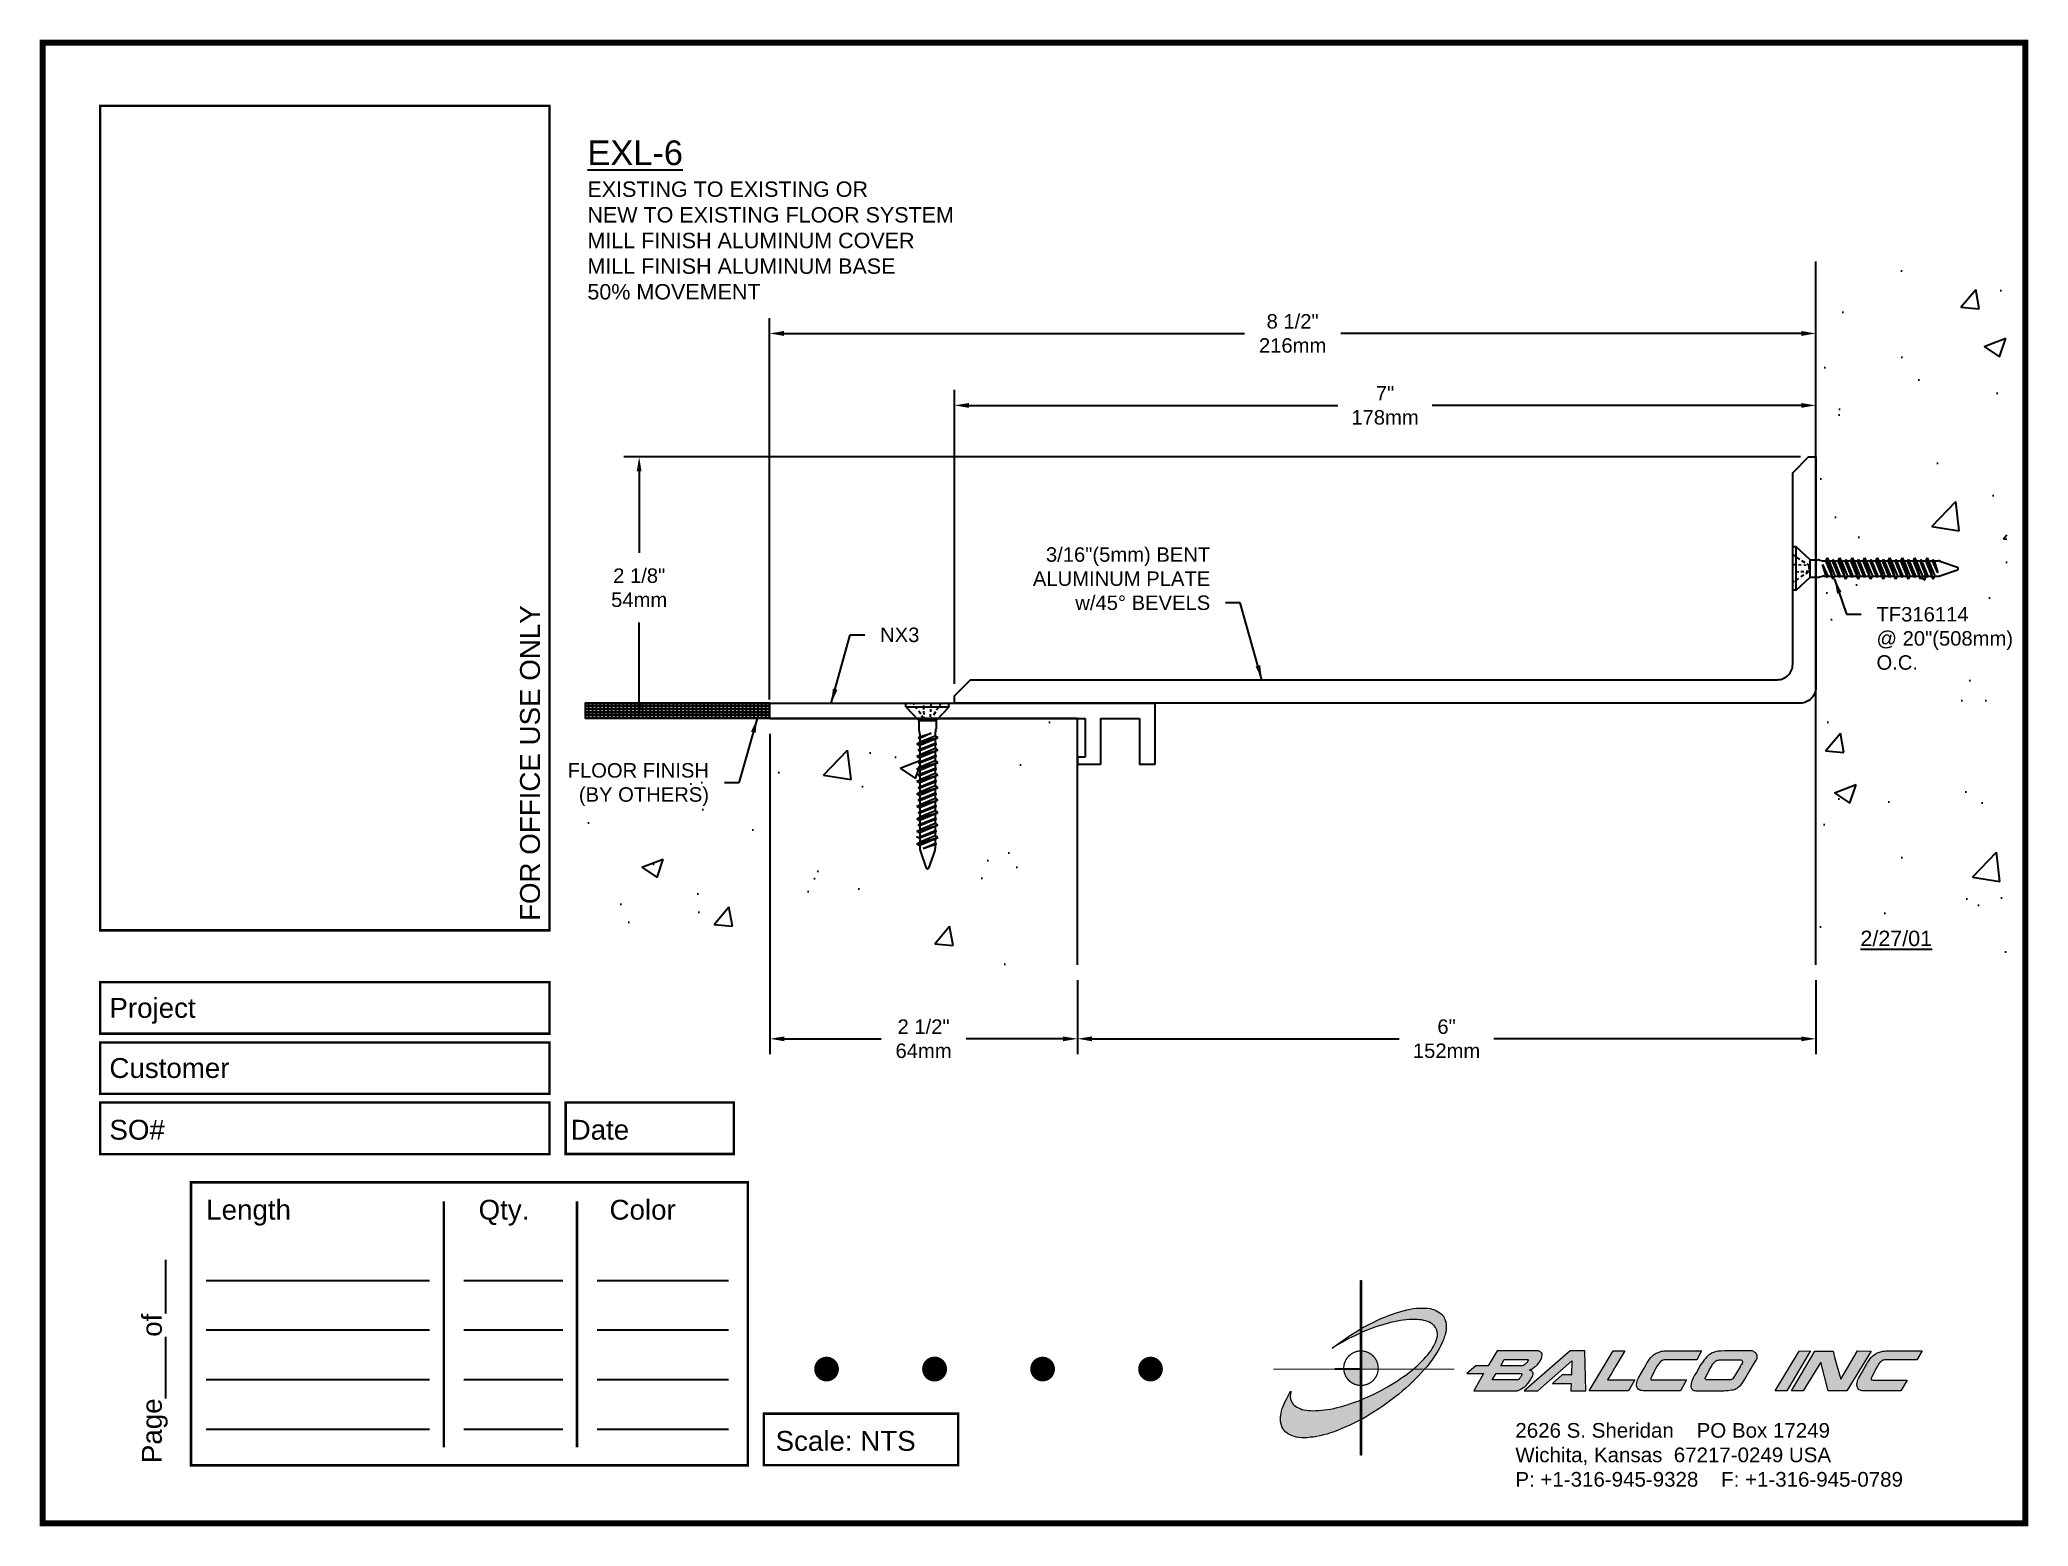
# Paper-space layout 'Layout1' of a CAD drawing. Header units: inches. Extents: x 0 to 10, y 0 to 7.5.
# The model-space entities are those that its viewports show. They can reach past a viewport. Long polylines and large blocks are cut down to what shows.
import ezdxf

# ---------------------------------------------------------------- set-up
doc = ezdxf.new("R2010")
doc.units = ezdxf.units.IN
doc.header["$MEASUREMENT"] = 0
for name, color, linetype in [('Anchors', 4, 'Continuous'), ('Border', 7, 'Continuous'), ('Conditions', 1, 'Continuous'), ('Dimensions', 3, 'Continuous'), ('Metals', 7, 'Continuous'), ('Text', 2, 'Continuous')]:
    doc.layers.add(name, color=color, linetype=linetype)
doc.styles.add('Arial', font='arial.ttf')
doc.dimstyles.new('ARIAL', dxfattribs={"dimtxt": 0.1175, "dimasz": 0.1175, "dimexe": 0.125, "dimexo": 0.125, "dimgap": 0.125, "dimtad": 0, "dimtih": 1, "dimtoh": 1, "dimdec": 4, "dimzin": 0, "dimdsep": 46, "dimlunit": 4, "dimtxsty": 'Arial', "dimcen": 0.09, "dimadec": 0, "dimazin": 0, "dimtfac": 1, "dimtdec": 4, "dimtofl": 0, "dimtmove": 0, "dimatfit": 3, "dimfxl": 0, "dimfrac": 2, "dimtolj": 1, "dimtzin": 0, "dimarcsym": 0})

psp = doc.layouts.get("Layout1")

msp = doc.modelspace()

# ---------------------------------------------------------------- texts
at = {"layer": 'Text', "attachment_point": 1, "style": 'Arial'}
for s, insert, char_height, width in [('{\\LEXL-6\\P\\H0.625x;\\lEXISTING TO EXISTING OR\\PNEW TO EXISTING FLOOR SYSTEM\\PMILL FINISH ALUMINUM COVER\\PMILL FINISH ALUMINUM BASE\\P50% MOVEMENT}', (0.41833, 8.09408), 0.2, 4.9375), ('{\\L2/27/01}', (10.76302, 1.67423), 0.125, 0.9375)]:
    msp.add_mtext(s, dxfattribs=dict(at, insert=insert, char_height=char_height, width=width))
at = {"layer": 'Text', "char_height": 0.1175, "style": 'Arial'}
for s, insert, attachment_point in [('3/16"(5mm) BENT \\PALUMINUM PLATE\\Pw/45° BEVELS', (5.47938, 4.27803), 9), ('TF316114\\P@ 20"(508mm)\\PO.C.', (10.89358, 4.30356), 1), ('NX3', (2.79673, 4.13671), 1), ('FLOOR FINISH\\P(BY OTHERS)', (1.40647, 2.68661), 9)]:
    msp.add_mtext(s, dxfattribs=dict(at, insert=insert, attachment_point=attachment_point))

# ---------------------------------------------------------------- blocks, each defined once
blk = doc.blocks.new('CADlogo')
h = blk.add_hatch(color=256)
h.paths.add_polyline_path([(0.918, 1.81), (0.909, 1.81), (0.909, 1.322), (0.918, 1.327)])
h.paths.add_polyline_path([(0.918, 1.285), (0.909, 1.281), (0.909, 1.1), (0.918, 1.1)])
h.paths.add_polyline_path([(0.918, 0.917), (0.909, 0.917), (0.909, 0.762), (0.909, 0.753), (0.91, 0.753), (0.918, 0.753)])
h.paths.add_polyline_path([(0.918, 1.091), (0.918, 1.1), (0.91, 1.1), (0.909, 1.1), (0.909, 0.917), (0.918, 0.917), (0.918, 0.919), (0.915, 0.919)])
h.paths.add_polyline_path([(0.918, 0.412), (0.909, 0.407), (0.909, 0.049), (0.918, 0.049)])
h.paths.add_polyline_path([(0.918, 0.753), (0.909, 0.753), (0.909, 0.606), (0.918, 0.609)])
h.paths.add_polyline_path([(0.918, 0.609), (0.909, 0.606), (0.909, 0.407), (0.918, 0.412)])
h.paths.add_polyline_path([(0.918, 1.327), (0.909, 1.322), (0.909, 1.281), (0.918, 1.285)])
h = blk.add_hatch(color=175)
h.paths.add_polyline_path([(0.574, 0.51), (0.543, 0.506), (0.514, 0.502), (0.487, 0.499), (0.459, 0.499), (0.432, 0.497), (0.406, 0.499), (0.382, 0.5), (0.36, 0.502), (0.338, 0.508), (0.318, 0.511), (0.298, 0.519), (0.282, 0.526), (0.265, 0.533), (0.252, 0.543), (0.24, 0.553), (0.234, 0.559), (0.229, 0.564), (0.22, 0.577), (0.212, 0.592), (0.205, 0.607), (0.203, 0.616), (0.201, 0.627), (0.199, 0.643), (0.201, 0.66), (0.201, 0.671), (0.205, 0.682), (0.207, 0.694), (0.19, 0.667), (0.176, 0.641), (0.161, 0.616), (0.148, 0.59), (0.137, 0.566), (0.128, 0.543), (0.119, 0.519), (0.113, 0.495), (0.108, 0.473), (0.104, 0.451), (0.103, 0.44), (0.103, 0.429), (0.101, 0.409), (0.103, 0.391), (0.104, 0.38), (0.106, 0.371), (0.11, 0.352), (0.115, 0.336), (0.124, 0.318), (0.13, 0.31), (0.135, 0.301), (0.143, 0.294), (0.15, 0.286), (0.165, 0.274), (0.181, 0.263), (0.199, 0.254), (0.22, 0.244), (0.242, 0.237), (0.263, 0.232), (0.289, 0.228), (0.315, 0.226), (0.342, 0.226), (0.371, 0.226), (0.402, 0.23), (0.434, 0.233), (0.467, 0.239), (0.499, 0.246), (0.534, 0.254), (0.571, 0.263), (0.606, 0.275), (0.644, 0.286), (0.682, 0.301), (0.721, 0.318), (0.759, 0.334), (0.799, 0.352), (0.841, 0.371), (0.882, 0.393), (0.909, 0.407), (0.909, 0.606), (0.884, 0.596), (0.847, 0.583), (0.81, 0.57), (0.774, 0.559), (0.739, 0.548), (0.704, 0.537), (0.671, 0.53), (0.638, 0.522), (0.606, 0.515)])
h.paths.add_polyline_path([(1.18, 0.738), (1.109, 0.698), (1.034, 0.661), (0.957, 0.627), (0.918, 0.609), (0.918, 0.412), (0.924, 0.414), (0.964, 0.438), (1.006, 0.462), (1.05, 0.489), (1.092, 0.517), (1.134, 0.544), (1.174, 0.574), (1.215, 0.603), (1.253, 0.634), (1.291, 0.663), (1.328, 0.694), (1.365, 0.725), (1.399, 0.757), (1.432, 0.788), (1.463, 0.819), (1.494, 0.85), (1.524, 0.883), (1.554, 0.917), (1.44, 0.917), (1.429, 0.908), (1.401, 0.886), (1.374, 0.864), (1.343, 0.842), (1.312, 0.822), (1.28, 0.8), (1.248, 0.778), (1.215, 0.758)])
h.paths.add_polyline_path([(1.769, 1.382), (1.767, 1.393), (1.763, 1.404), (1.758, 1.422), (1.749, 1.441), (1.743, 1.45), (1.738, 1.457), (1.73, 1.464), (1.725, 1.472), (1.709, 1.485), (1.692, 1.496), (1.674, 1.506), (1.654, 1.514), (1.632, 1.521), (1.61, 1.527), (1.584, 1.53), (1.559, 1.532), (1.531, 1.532), (1.502, 1.532), (1.471, 1.53), (1.44, 1.527), (1.407, 1.521), (1.374, 1.514), (1.339, 1.505), (1.304, 1.496), (1.268, 1.485), (1.229, 1.472), (1.191, 1.457), (1.152, 1.442), (1.114, 1.426), (1.074, 1.408), (1.034, 1.388), (0.991, 1.367), (0.951, 1.346), (0.918, 1.327), (0.918, 1.285), (0.926, 1.289), (0.964, 1.305), (1.001, 1.32), (1.037, 1.333), (1.074, 1.346), (1.109, 1.356), (1.143, 1.367), (1.178, 1.378), (1.213, 1.386), (1.246, 1.393), (1.277, 1.4), (1.31, 1.406), (1.339, 1.41), (1.368, 1.413), (1.398, 1.417), (1.425, 1.417), (1.452, 1.419), (1.476, 1.417), (1.502, 1.415), (1.524, 1.413), (1.546, 1.408), (1.566, 1.404), (1.584, 1.397), (1.602, 1.389), (1.617, 1.382), (1.632, 1.373), (1.644, 1.362), (1.65, 1.356), (1.655, 1.351), (1.665, 1.338), (1.672, 1.325), (1.677, 1.309), (1.681, 1.294), (1.683, 1.278), (1.683, 1.261), (1.683, 1.252), (1.681, 1.243), (1.677, 1.225), (1.672, 1.207), (1.665, 1.186), (1.655, 1.166), (1.644, 1.146), (1.632, 1.126), (1.619, 1.106), (1.602, 1.084), (1.586, 1.062), (1.568, 1.04), (1.548, 1.018), (1.527, 0.996), (1.504, 0.974), (1.48, 0.952), (1.456, 0.93), (1.44, 0.917), (1.554, 0.917), (1.579, 0.945), (1.602, 0.976), (1.626, 1.007), (1.648, 1.038), (1.668, 1.067), (1.687, 1.097), (1.703, 1.128), (1.719, 1.155), (1.732, 1.185), (1.743, 1.212), (1.752, 1.239), (1.758, 1.252), (1.762, 1.265), (1.767, 1.291), (1.771, 1.314), (1.771, 1.327), (1.773, 1.338), (1.771, 1.362), (1.771, 1.373)])
h.paths.add_polyline_path([(0.867, 1.296), (0.825, 1.271), (0.781, 1.243), (0.741, 1.214), (0.701, 1.186), (0.66, 1.157), (0.622, 1.128), (0.675, 1.161), (0.732, 1.194), (0.79, 1.225), (0.82, 1.239), (0.851, 1.254), (0.909, 1.281), (0.909, 1.322)])
h = blk.add_hatch(color=256)
h.paths.add_polyline_path([(1.074, 0.991), (1.07, 1.001), (1.065, 1.011), (1.059, 1.021), (1.053, 1.03), (1.046, 1.038), (1.039, 1.047), (1.031, 1.054), (1.022, 1.062), (1.014, 1.068), (1.004, 1.074), (0.995, 1.08), (0.985, 1.085), (0.975, 1.089), (0.964, 1.093), (0.954, 1.096), (0.943, 1.098), (0.932, 1.099), (0.921, 1.1), (0.918, 1.1), (0.918, 0.917), (0.94, 0.917), (1.086, 0.917), (1.087, 0.927), (1.086, 0.938), (1.085, 0.949), (1.083, 0.96), (1.081, 0.97), (1.078, 0.981)])
h.paths.add_polyline_path([(0.909, 0.917), (0.739, 0.917), (0.74, 0.91), (0.741, 0.899), (0.743, 0.888), (0.746, 0.878), (0.75, 0.867), (0.754, 0.857), (0.758, 0.847), (0.764, 0.837), (0.77, 0.828), (0.776, 0.819), (0.783, 0.811), (0.791, 0.803), (0.799, 0.795), (0.808, 0.788), (0.817, 0.782), (0.826, 0.776), (0.836, 0.771), (0.846, 0.766), (0.856, 0.762), (0.867, 0.759), (0.877, 0.757), (0.888, 0.755), (0.899, 0.753), (0.909, 0.753)])
h.paths.add_polyline_path([(0.918, 1.1), (0.91, 1.1), (0.909, 1.1), (0.909, 0.917), (0.918, 0.917)])
h = blk.add_hatch(color=256)
h.paths.add_polyline_path([(2.148, 0.874), (2.098, 0.784), (2.049, 0.7), (2.484, 0.7), (2.491, 0.702), (2.501, 0.703), (2.508, 0.705), (2.512, 0.707), (2.517, 0.711), (2.532, 0.72), (2.546, 0.729), (2.554, 0.735), (2.563, 0.74), (2.572, 0.747), (2.581, 0.757), (2.59, 0.768), (2.599, 0.777), (2.616, 0.799), (2.623, 0.811), (2.63, 0.822), (2.636, 0.833), (2.641, 0.844), (2.645, 0.855), (2.647, 0.864), (2.647, 0.879), (2.645, 0.883), (2.641, 0.886), (2.638, 0.892), (2.629, 0.899), (2.619, 0.905), (2.612, 0.91), (2.64, 0.921), (2.658, 0.936), (2.669, 0.943), (2.678, 0.95), (2.694, 0.967), (2.702, 0.976), (2.709, 0.985), (2.716, 0.994), (2.722, 1.005), (2.727, 1.014), (2.731, 1.025), (2.735, 1.038), (2.736, 1.049), (2.738, 1.062), (2.738, 1.073), (2.733, 1.082), (2.727, 1.088), (2.72, 1.093), (2.713, 1.097), (2.704, 1.099), (2.694, 1.1), (2.685, 1.102), (2.674, 1.102), (2.285, 1.102), (2.195, 0.952), (2.069, 0.952), (1.981, 0.874)])
h.paths.add_polyline_path([(2.274, 0.874), (2.53, 0.874), (2.534, 0.865), (2.532, 0.852), (2.524, 0.841), (2.515, 0.828), (2.505, 0.815), (2.493, 0.81), (2.49, 0.808), (2.235, 0.808)], flags=16)
h.paths.add_polyline_path([(2.321, 0.952), (2.356, 1.014), (2.587, 1.014), (2.592, 1.014), (2.597, 1.014), (2.597, 1.003), (2.59, 0.991), (2.583, 0.98), (2.569, 0.966), (2.555, 0.958), (2.546, 0.952), (2.535, 0.952)], flags=16)
h.paths.add_polyline_path([(3.04, 1.002), (3.036, 0.859), (2.941, 0.859), (2.844, 0.773), (3.031, 0.773), (3.027, 0.7), (3.181, 0.7), (3.168, 1.102), (3.02, 1.102), (2.557, 0.7), (2.694, 0.7)])
h.paths.add_polyline_path([(3.214, 0.7), (3.611, 0.7), (3.675, 0.808), (3.397, 0.808), (3.441, 0.881), (3.483, 0.952), (3.574, 1.102), (3.454, 1.102)])
h.paths.add_polyline_path([(3.788, 0.965), (3.766, 0.927), (3.743, 0.885), (3.721, 0.846), (3.71, 0.83), (3.702, 0.811), (3.697, 0.795), (3.693, 0.778), (3.691, 0.769), (3.691, 0.76), (3.691, 0.749), (3.693, 0.74), (3.7, 0.727), (3.708, 0.716), (3.711, 0.714), (3.724, 0.705), (3.733, 0.702), (3.744, 0.702), (3.757, 0.7), (3.774, 0.7), (4.134, 0.7), (4.196, 0.808), (3.854, 0.808), (3.841, 0.808), (3.833, 0.816), (3.836, 0.826), (3.843, 0.841), (3.856, 0.864), (3.869, 0.892), (3.883, 0.921), (3.898, 0.949), (3.914, 0.972), (3.924, 0.983), (3.931, 0.992), (3.943, 1.002), (3.954, 1.008), (3.969, 1.011), (4.297, 1.011), (4.346, 1.102), (4.238, 1.102), (4.15, 1.102), (4.075, 1.1), (3.997, 1.102), (3.982, 1.1), (3.968, 1.1), (3.955, 1.099), (3.942, 1.097), (3.92, 1.089), (3.9, 1.082), (3.889, 1.078), (3.88, 1.073), (3.863, 1.062), (3.849, 1.049), (3.834, 1.035), (3.821, 1.018), (3.81, 1.002), (3.799, 0.983)])
h.paths.add_polyline_path([(4.509, 1.097), (4.496, 1.095), (4.485, 1.093), (4.476, 1.089), (4.465, 1.086), (4.447, 1.077), (4.43, 1.066), (4.421, 1.06), (4.414, 1.055), (4.399, 1.04), (4.386, 1.025), (4.372, 1.011), (4.361, 0.994), (4.35, 0.976), (4.337, 0.96), (4.317, 0.923), (4.297, 0.888), (4.275, 0.855), (4.26, 0.828), (4.255, 0.813), (4.247, 0.799), (4.244, 0.784), (4.242, 0.777), (4.24, 0.769), (4.238, 0.753), (4.238, 0.735), (4.246, 0.722), (4.251, 0.714), (4.253, 0.713), (4.257, 0.711), (4.262, 0.705), (4.269, 0.703), (4.278, 0.702), (4.289, 0.7), (4.564, 0.7), (4.571, 0.7), (4.584, 0.702), (4.613, 0.703), (4.648, 0.707), (4.664, 0.709), (4.677, 0.713), (4.686, 0.716), (4.694, 0.722), (4.705, 0.727), (4.717, 0.735), (4.73, 0.744), (4.741, 0.755), (4.752, 0.769), (4.781, 0.815), (4.833, 0.903), (4.906, 1.025), (4.908, 1.035), (4.908, 1.046), (4.906, 1.051), (4.906, 1.057), (4.9, 1.069), (4.893, 1.08), (4.889, 1.082), (4.888, 1.086), (4.88, 1.089), (4.873, 1.093), (4.866, 1.097), (4.856, 1.1), (4.846, 1.1), (4.844, 1.1), (4.73, 1.1), (4.626, 1.1), (4.58, 1.1), (4.542, 1.099), (4.524, 1.099)])
h.paths.add_polyline_path([(4.527, 1.011), (4.54, 1.011), (4.745, 1.011), (4.752, 1.003), (4.758, 0.998), (4.758, 0.985), (4.756, 0.98), (4.754, 0.974), (4.749, 0.965), (4.743, 0.956), (4.734, 0.941), (4.663, 0.821), (4.648, 0.812), (4.639, 0.81), (4.633, 0.808), (4.622, 0.808), (4.61, 0.808), (4.416, 0.808), (4.398, 0.808), (4.39, 0.813), (4.387, 0.813), (4.385, 0.819), (4.378, 0.825), (4.385, 0.832), (4.408, 0.877), (4.428, 0.914), (4.447, 0.945), (4.454, 0.96), (4.461, 0.971), (4.474, 0.986), (4.487, 0.996), (4.496, 1.002), (4.508, 1.009), (4.516, 1.009)], flags=16)
h.paths.add_polyline_path([(5.089, 0.698), (5.206, 0.698), (5.445, 1.1), (5.33, 1.099)])
h.paths.add_polyline_path([(5.489, 1.099), (5.252, 0.698), (5.37, 0.698), (5.548, 0.987), (5.621, 0.698), (5.811, 0.698), (6.055, 1.099), (5.919, 1.1), (5.749, 0.817), (5.709, 0.954), (5.691, 1.024), (5.672, 1.099)])
h.paths.add_polyline_path([(6.086, 1.06), (6.069, 1.047), (6.056, 1.035), (6.044, 1.018), (6.031, 1.002), (6.02, 0.983), (6.009, 0.965), (5.987, 0.925), (5.965, 0.885), (5.941, 0.846), (5.932, 0.828), (5.923, 0.811), (5.917, 0.795), (5.914, 0.778), (5.912, 0.769), (5.912, 0.758), (5.914, 0.749), (5.916, 0.738), (5.921, 0.725), (5.928, 0.716), (5.936, 0.709), (5.945, 0.705), (5.954, 0.702), (5.965, 0.7), (5.98, 0.7), (5.994, 0.7), (6.355, 0.7), (6.419, 0.806), (6.073, 0.806), (6.056, 0.811), (6.056, 0.821), (6.056, 0.826), (6.064, 0.841), (6.077, 0.864), (6.089, 0.892), (6.104, 0.919), (6.119, 0.947), (6.135, 0.972), (6.144, 0.983), (6.153, 0.992), (6.163, 1), (6.166, 1.003), (6.172, 1.005), (6.178, 1.008), (6.19, 1.011), (6.517, 1.011), (6.569, 1.1), (6.459, 1.102), (6.373, 1.1), (6.296, 1.1), (6.217, 1.1), (6.203, 1.1), (6.19, 1.099), (6.175, 1.099), (6.164, 1.095), (6.141, 1.089), (6.12, 1.082), (6.111, 1.077), (6.102, 1.073)])
blk.add_hatch(color=256).paths.add_polyline_path([(0.918, 0.609), (0.909, 0.606), (0.909, 0.407), (0.918, 0.412)])
for q in [(0.65, 0.917), (0.909, 0.648)]:
    blk.add_line((0.909, 0.917), q)
at = {"color": 7, "lineweight": 0}
for points in [[(0.909, 1.81), (0.918, 1.81), (0.918, 0.049), (0.909, 0.049), (0.909, 1.81)], [(2.738, 1.073), (2.733, 1.082), (2.727, 1.088), (2.72, 1.093), (2.713, 1.097), (2.704, 1.099), (2.694, 1.1), (2.685, 1.102), (2.674, 1.102), (2.285, 1.102), (2.195, 0.952), (2.069, 0.952), (1.981, 0.874), (2.148, 0.874), (2.098, 0.784), (2.049, 0.7), (2.484, 0.7), (2.491, 0.702), (2.501, 0.703), (2.508, 0.705), (2.512, 0.707), (2.517, 0.711), (2.532, 0.72), (2.546, 0.729), (2.554, 0.735), (2.563, 0.74), (2.572, 0.747), (2.581, 0.757), (2.59, 0.768), (2.599, 0.777), (2.616, 0.799), (2.623, 0.811), (2.63, 0.822), (2.636, 0.833), (2.641, 0.844), (2.645, 0.855), (2.647, 0.864), (2.647, 0.874), (2.647, 0.879), (2.645, 0.883), (2.641, 0.886), (2.638, 0.892), (2.629, 0.899), (2.619, 0.905), (2.612, 0.91), (2.64, 0.921), (2.658, 0.936), (2.669, 0.943), (2.678, 0.95), (2.694, 0.967), (2.702, 0.976), (2.709, 0.985), (2.716, 0.994), (2.722, 1.005), (2.727, 1.014), (2.731, 1.025), (2.735, 1.038), (2.736, 1.049), (2.738, 1.062), (2.738, 1.073), (2.738, 1.073)], [(2.587, 0.985), (2.583, 0.98), (2.572, 0.969), (2.565, 0.963), (2.555, 0.958), (2.546, 0.952), (2.535, 0.952), (2.321, 0.952), (2.356, 1.014), (2.587, 1.014), (2.592, 1.014), (2.594, 1.014), (2.596, 1.013), (2.597, 1.011), (2.597, 1.005), (2.596, 1), (2.59, 0.991), (2.587, 0.985), (2.587, 0.985)], [(3.027, 0.7), (3.181, 0.7), (3.168, 1.102), (3.02, 1.102), (2.557, 0.7), (2.694, 0.7), (3.04, 1.002), (3.036, 0.859), (3.038, 0.859), (2.941, 0.859), (2.844, 0.773), (3.031, 0.773), (3.027, 0.7), (3.027, 0.7)], [(3.214, 0.7), (3.454, 1.102), (3.574, 1.102), (3.483, 0.952), (3.441, 0.881), (3.397, 0.808), (3.675, 0.808), (3.611, 0.7), (3.214, 0.7), (3.214, 0.7)], [(3.969, 1.011), (3.96, 1.009), (3.955, 1.007), (3.949, 1.005), (3.946, 1.003), (3.94, 1), (3.931, 0.992), (3.924, 0.983), (3.914, 0.972), (3.898, 0.949), (3.883, 0.921), (3.869, 0.892), (3.856, 0.864), (3.843, 0.841), (3.836, 0.826), (3.834, 0.821), (3.834, 0.817), (3.836, 0.813), (3.839, 0.81), (3.847, 0.808), (3.854, 0.808), (4.196, 0.808), (4.134, 0.7), (3.774, 0.7), (3.757, 0.7), (3.744, 0.702), (3.733, 0.702), (3.724, 0.705), (3.715, 0.711), (3.711, 0.713), (3.708, 0.716), (3.7, 0.727), (3.693, 0.74), (3.691, 0.749), (3.691, 0.76), (3.691, 0.769), (3.693, 0.778), (3.697, 0.795), (3.702, 0.811), (3.71, 0.83), (3.721, 0.846), (3.743, 0.885), (3.766, 0.927), (3.788, 0.965), (3.799, 0.983), (3.81, 1.002), (3.821, 1.018), (3.834, 1.035), (3.849, 1.049), (3.863, 1.062), (3.88, 1.073), (3.889, 1.078), (3.9, 1.082), (3.92, 1.089), (3.942, 1.097), (3.955, 1.099), (3.968, 1.1), (3.982, 1.1), (3.997, 1.102), (4.075, 1.1), (4.15, 1.102), (4.238, 1.102), (4.346, 1.102), (4.297, 1.011), (3.969, 1.011), (3.969, 1.011)], [(4.846, 1.1), (4.844, 1.1), (4.73, 1.1), (4.626, 1.1), (4.58, 1.1), (4.542, 1.099), (4.524, 1.099), (4.509, 1.097), (4.496, 1.095), (4.485, 1.093), (4.476, 1.089), (4.465, 1.086), (4.447, 1.077), (4.43, 1.066), (4.421, 1.06), (4.414, 1.055), (4.399, 1.04), (4.386, 1.025), (4.372, 1.011), (4.361, 0.994), (4.35, 0.976), (4.337, 0.96), (4.317, 0.923), (4.297, 0.888), (4.275, 0.855), (4.26, 0.828), (4.255, 0.813), (4.247, 0.799), (4.244, 0.784), (4.242, 0.777), (4.24, 0.769), (4.238, 0.753), (4.238, 0.735), (4.246, 0.722), (4.251, 0.714), (4.253, 0.713), (4.257, 0.711), (4.262, 0.705), (4.269, 0.703), (4.278, 0.702), (4.289, 0.7), (4.564, 0.7), (4.571, 0.7), (4.584, 0.702), (4.613, 0.703), (4.648, 0.707), (4.664, 0.709), (4.677, 0.713), (4.686, 0.716), (4.694, 0.722), (4.705, 0.727), (4.717, 0.735), (4.73, 0.744), (4.741, 0.755), (4.752, 0.769), (4.781, 0.815), (4.833, 0.903), (4.906, 1.025), (4.908, 1.035), (4.908, 1.046), (4.906, 1.051), (4.906, 1.057), (4.9, 1.069), (4.897, 1.075), (4.893, 1.08), (4.889, 1.082), (4.888, 1.086), (4.88, 1.089), (4.873, 1.093), (4.866, 1.097), (4.856, 1.1), (4.846, 1.1), (4.846, 1.1)], [(4.734, 0.941), (4.663, 0.821), (4.653, 0.815), (4.646, 0.811), (4.639, 0.81), (4.633, 0.808), (4.622, 0.808), (4.61, 0.808), (4.416, 0.808), (4.403, 0.808), (4.396, 0.81), (4.39, 0.813), (4.388, 0.813), (4.386, 0.815), (4.385, 0.819), (4.383, 0.821), (4.383, 0.826), (4.383, 0.83), (4.385, 0.832), (4.408, 0.877), (4.428, 0.914), (4.447, 0.945), (4.454, 0.96), (4.461, 0.971), (4.471, 0.982), (4.478, 0.989), (4.487, 0.996), (4.496, 1.002), (4.505, 1.007), (4.511, 1.009), (4.516, 1.009), (4.527, 1.011), (4.54, 1.011), (4.743, 1.011), (4.749, 1.007), (4.752, 1.003), (4.756, 1), (4.758, 0.994), (4.758, 0.985), (4.756, 0.98), (4.754, 0.974), (4.749, 0.965), (4.743, 0.956), (4.734, 0.941), (4.734, 0.941)], [(5.089, 0.698), (5.33, 1.099), (5.445, 1.1), (5.206, 0.698), (5.091, 0.698), (5.089, 0.698), (5.089, 0.698)], [(5.811, 0.698), (5.621, 0.698), (5.548, 0.987), (5.37, 0.698), (5.252, 0.698), (5.489, 1.099), (5.672, 1.099), (5.691, 1.024), (5.709, 0.954), (5.749, 0.817), (5.919, 1.1), (6.055, 1.099), (5.811, 0.698), (5.811, 0.698)], [(6.19, 1.011), (6.181, 1.009), (6.175, 1.007), (6.172, 1.005), (6.166, 1.003), (6.163, 1), (6.153, 0.992), (6.144, 0.983), (6.135, 0.972), (6.119, 0.947), (6.104, 0.919), (6.089, 0.892), (6.077, 0.864), (6.064, 0.841), (6.056, 0.826), (6.056, 0.821), (6.056, 0.815), (6.058, 0.811), (6.062, 0.81), (6.067, 0.808), (6.077, 0.806), (6.419, 0.806), (6.355, 0.7), (5.994, 0.7), (5.98, 0.7), (5.965, 0.7), (5.954, 0.702), (5.945, 0.705), (5.936, 0.709), (5.932, 0.713), (5.928, 0.716), (5.921, 0.725), (5.916, 0.738), (5.914, 0.749), (5.912, 0.758), (5.912, 0.769), (5.914, 0.778), (5.917, 0.795), (5.923, 0.811), (5.932, 0.828), (5.941, 0.846), (5.965, 0.885), (5.987, 0.925), (6.009, 0.965), (6.02, 0.983), (6.031, 1.002), (6.044, 1.018), (6.056, 1.035), (6.069, 1.047), (6.086, 1.06), (6.102, 1.073), (6.111, 1.077), (6.12, 1.082), (6.141, 1.089), (6.164, 1.095), (6.175, 1.099), (6.19, 1.099), (6.203, 1.1), (6.217, 1.1), (6.296, 1.1), (6.373, 1.1), (6.459, 1.102), (6.569, 1.1), (6.517, 1.011), (6.19, 1.011), (6.19, 1.011)], [(2.484, 0.808), (2.235, 0.808), (2.274, 0.874), (2.524, 0.874), (2.53, 0.872), (2.532, 0.87), (2.533, 0.866), (2.533, 0.863), (2.532, 0.852), (2.524, 0.841), (2.515, 0.828), (2.506, 0.817), (2.501, 0.813), (2.493, 0.81), (2.49, 0.808), (2.486, 0.808), (2.484, 0.808), (2.484, 0.808)]]:
    blk.add_lwpolyline(points, dxfattribs=at)
at = {"color": 175, "lineweight": 0}
blk.add_lwpolyline([(1.758, 1.422), (1.763, 1.404), (1.767, 1.393), (1.769, 1.382), (1.771, 1.373), (1.771, 1.362), (1.773, 1.338), (1.771, 1.327), (1.771, 1.314), (1.767, 1.291), (1.762, 1.265), (1.758, 1.252), (1.752, 1.239), (1.743, 1.212), (1.732, 1.185), (1.719, 1.155), (1.703, 1.128), (1.687, 1.097), (1.668, 1.067), (1.648, 1.038), (1.626, 1.007), (1.602, 0.976), (1.579, 0.945), (1.551, 0.914), (1.524, 0.883), (1.494, 0.85), (1.463, 0.819), (1.432, 0.788), (1.399, 0.757), (1.365, 0.725), (1.328, 0.694), (1.291, 0.663), (1.253, 0.634), (1.215, 0.603), (1.174, 0.574), (1.134, 0.544), (1.092, 0.517), (1.05, 0.489), (1.006, 0.462), (0.964, 0.438), (0.924, 0.414), (0.882, 0.393), (0.841, 0.371), (0.799, 0.352), (0.759, 0.334), (0.721, 0.318), (0.682, 0.301), (0.644, 0.286), (0.606, 0.275), (0.571, 0.263), (0.534, 0.254), (0.499, 0.246), (0.467, 0.239), (0.434, 0.233), (0.402, 0.23), (0.371, 0.226), (0.342, 0.226), (0.315, 0.226), (0.289, 0.228), (0.263, 0.232), (0.242, 0.237), (0.22, 0.244), (0.199, 0.254), (0.181, 0.263), (0.165, 0.274), (0.15, 0.286), (0.143, 0.294), (0.135, 0.301), (0.13, 0.31), (0.124, 0.318), (0.115, 0.336), (0.11, 0.352), (0.106, 0.371), (0.104, 0.38), (0.103, 0.391), (0.101, 0.409), (0.103, 0.429), (0.103, 0.44), (0.104, 0.451), (0.108, 0.473), (0.113, 0.495), (0.119, 0.519), (0.128, 0.543), (0.137, 0.566), (0.148, 0.59), (0.161, 0.616), (0.176, 0.641), (0.19, 0.667), (0.207, 0.694), (0.205, 0.682), (0.201, 0.671), (0.201, 0.66), (0.199, 0.649), (0.199, 0.638), (0.201, 0.627), (0.203, 0.616), (0.205, 0.607), (0.212, 0.592), (0.22, 0.577), (0.229, 0.564), (0.234, 0.559), (0.24, 0.553), (0.252, 0.543), (0.265, 0.533), (0.282, 0.526), (0.298, 0.519), (0.318, 0.511), (0.338, 0.508), (0.36, 0.502), (0.382, 0.5), (0.406, 0.499), (0.432, 0.497), (0.459, 0.499), (0.487, 0.499), (0.514, 0.502), (0.543, 0.506), (0.574, 0.51), (0.606, 0.515), (0.638, 0.522), (0.671, 0.53), (0.704, 0.537), (0.739, 0.548), (0.774, 0.559), (0.81, 0.57), (0.847, 0.583), (0.884, 0.596), (0.92, 0.61), (0.957, 0.627), (1.034, 0.661), (1.109, 0.698), (1.18, 0.738), (1.215, 0.758), (1.248, 0.778), (1.28, 0.8), (1.312, 0.822), (1.343, 0.842), (1.374, 0.864), (1.401, 0.886), (1.429, 0.908), (1.456, 0.93), (1.48, 0.952), (1.504, 0.974), (1.527, 0.996), (1.548, 1.018), (1.568, 1.04), (1.586, 1.062), (1.602, 1.084), (1.619, 1.106), (1.632, 1.126), (1.644, 1.146), (1.655, 1.166), (1.665, 1.186), (1.672, 1.207), (1.677, 1.225), (1.681, 1.243), (1.683, 1.252), (1.683, 1.261), (1.683, 1.278), (1.681, 1.294), (1.677, 1.309), (1.672, 1.325), (1.665, 1.338), (1.655, 1.351), (1.65, 1.356), (1.644, 1.362), (1.632, 1.373), (1.617, 1.382), (1.602, 1.389), (1.584, 1.397), (1.566, 1.404), (1.546, 1.408), (1.524, 1.413), (1.502, 1.415), (1.476, 1.417), (1.452, 1.419), (1.425, 1.417), (1.398, 1.417), (1.368, 1.413), (1.339, 1.41), (1.31, 1.406), (1.277, 1.4), (1.246, 1.393), (1.213, 1.386), (1.178, 1.378), (1.143, 1.367), (1.109, 1.356), (1.074, 1.346), (1.037, 1.333), (1.001, 1.32), (0.964, 1.305), (0.926, 1.289), (0.851, 1.254), (0.82, 1.239), (0.79, 1.225), (0.732, 1.194), (0.675, 1.161), (0.622, 1.128), (0.66, 1.157), (0.701, 1.186), (0.741, 1.214), (0.781, 1.243), (0.825, 1.271), (0.867, 1.296), (0.909, 1.322), (0.951, 1.346), (0.991, 1.367), (1.034, 1.388), (1.074, 1.408), (1.114, 1.426), (1.152, 1.442), (1.191, 1.457), (1.229, 1.472), (1.268, 1.485), (1.304, 1.496), (1.339, 1.505), (1.374, 1.514), (1.407, 1.521), (1.44, 1.527), (1.471, 1.53), (1.502, 1.532), (1.531, 1.532), (1.559, 1.532), (1.584, 1.53), (1.61, 1.527), (1.632, 1.521), (1.654, 1.514), (1.674, 1.506), (1.692, 1.496), (1.709, 1.485), (1.725, 1.472), (1.73, 1.464), (1.738, 1.457), (1.743, 1.45), (1.749, 1.441), (1.758, 1.422), (1.758, 1.422)], dxfattribs=at)
at = {"color": 7, "lineweight": 0, "const_width": 0.0128}
blk.add_lwpolyline([(1.087, 0.927), (1.086, 0.938), (1.085, 0.949), (1.083, 0.96), (1.081, 0.97), (1.078, 0.981), (1.074, 0.991), (1.07, 1.001), (1.065, 1.011), (1.059, 1.021), (1.053, 1.03), (1.046, 1.038), (1.039, 1.047), (1.031, 1.054), (1.022, 1.062), (1.014, 1.068), (1.004, 1.074), (0.995, 1.08), (0.985, 1.085), (0.975, 1.089), (0.964, 1.093), (0.954, 1.096), (0.943, 1.098), (0.932, 1.099), (0.921, 1.1), (0.91, 1.1), (0.899, 1.1), (0.888, 1.099), (0.877, 1.097), (0.867, 1.094), (0.856, 1.091), (0.846, 1.087), (0.836, 1.082), (0.826, 1.077), (0.817, 1.071), (0.808, 1.065), (0.799, 1.058), (0.791, 1.05), (0.783, 1.043), (0.776, 1.034), (0.77, 1.025), (0.764, 1.016), (0.758, 1.006), (0.754, 0.996), (0.75, 0.986), (0.746, 0.976), (0.743, 0.965), (0.741, 0.954), (0.74, 0.943), (0.739, 0.932), (0.739, 0.921), (0.74, 0.91), (0.741, 0.899), (0.743, 0.888), (0.746, 0.878), (0.75, 0.867), (0.754, 0.857), (0.758, 0.847), (0.764, 0.837), (0.77, 0.828), (0.776, 0.819), (0.783, 0.811), (0.791, 0.803), (0.799, 0.795), (0.808, 0.788), (0.817, 0.782), (0.826, 0.776), (0.836, 0.771), (0.846, 0.766), (0.856, 0.762), (0.867, 0.759), (0.877, 0.757), (0.888, 0.755), (0.899, 0.753), (0.91, 0.753), (0.921, 0.753), (0.932, 0.754), (0.943, 0.756), (0.954, 0.758), (0.964, 0.761), (0.975, 0.764), (0.985, 0.769), (0.995, 0.773), (1.004, 0.779), (1.014, 0.785), (1.022, 0.792), (1.031, 0.799), (1.039, 0.807), (1.046, 0.815), (1.053, 0.824), (1.059, 0.833), (1.065, 0.842), (1.07, 0.852), (1.074, 0.862), (1.078, 0.872), (1.081, 0.883), (1.083, 0.894), (1.085, 0.905), (1.086, 0.916), (1.087, 0.927)], dxfattribs=at)
at = {"color": 7, "lineweight": 0}
blk.add_lwpolyline([(1.853, 0.917, 0.0091, 0.0091, 0), (0.029, 0.917, 0.00366, 0.00366, 0), (0.029, 0.917, 0.00366, 0.00366, 0)], format="xyseb", dxfattribs=at)
blk = doc.blocks.new('ACADlogo')
blk.add_blockref('CADlogo', (-0.011, 7.152))
blk = doc.blocks.new('ejccornerdetailsheet')
at = {"layer": 'Border', "color": 253}
for p, q in [((0.823, 1.224), (1.95, 1.224)), ((2.122, 1.224), (2.622, 1.224)), ((2.794, 1.224), (3.457, 1.224)), ((0.823, 0.974), (1.95, 0.974)), ((2.122, 0.974), (2.622, 0.974)), ((2.794, 0.974), (3.457, 0.974)), ((0.823, 0.724), (1.95, 0.724)), ((2.122, 0.724), (2.622, 0.724)), ((2.794, 0.724), (3.457, 0.724)), ((0.823, 0.474), (1.95, 0.474)), ((2.122, 0.474), (2.622, 0.474)), ((2.794, 0.474), (3.457, 0.474))]:
    blk.add_line(p, q, dxfattribs=at)
at = {"layer": 'Border'}
for points, const_width in [([(0, 7.461), (9.993, 7.461), (9.993, 0), (0, 0)], 0.03), ([(0.289, 7.143), (2.554, 7.143), (2.554, 2.988), (0.289, 2.988)], 0.0125), ([(0.289, 2.727), (2.554, 2.727), (2.554, 2.467), (0.289, 2.467)], 0.0125), ([(0.289, 2.423), (2.554, 2.423), (2.554, 2.164), (0.289, 2.164)], 0.0125), ([(0.289, 2.12), (2.554, 2.12), (2.554, 1.86), (0.289, 1.86)], 0.0125), ([(2.636, 1.861), (2.636, 2.12), (3.484, 2.12), (3.484, 1.861)], 0.0125), ([(3.554, 0.292), (0.747, 0.292), (0.747, 1.718), (3.554, 1.718)], 0.0125), ([(3.635, 0.552), (4.614, 0.552), (4.614, 0.293), (3.635, 0.293)], 0.0125)]:
    blk.add_lwpolyline(points, close=True, dxfattribs=dict(at, const_width=const_width))
at = {"layer": 'Border', "const_width": 0.0125}
for points in [[(2.022, 1.623), (2.022, 0.382)], [(2.693, 1.623), (2.693, 0.382)]]:
    blk.add_lwpolyline(points, dxfattribs=at)
at = {"layer": 'Border', "color": 175, "const_width": 0.0625}
for points in [[(3.92, 0.777, 1), (3.982, 0.777, 1)], [(4.464, 0.777, 1), (4.527, 0.777, 1)], [(5.009, 0.777, 1), (5.071, 0.777, 1)], [(5.553, 0.777, 1), (5.615, 0.777, 1)]]:
    blk.add_lwpolyline(points, format="xyb", close=True, dxfattribs=at)
at = {"layer": 'Border', "xscale": 0.5, "yscale": 0.5, "zscale": 0.5}
blk.add_blockref('ACADlogo', (6.194, -3.258), dxfattribs=at)
at = {"layer": 'Border', "style": 'Arial'}
for s, p in [('FOR OFFICE USE ONLY', (2.506, 3.035)), ('Page%%u        %%uof%%u       ', (0.6, 0.303))]:
    blk.add_text(s, height=0.1, rotation=90, dxfattribs=at).set_placement(p)
for s, p in [('Project', (0.336, 2.547)), ('Customer', (0.336, 2.244)), ('SO#', (0.336, 1.933)), ('Date', (2.661, 1.933)), ('Length', (0.824, 1.53)), ('Qty.', (2.197, 1.53)), ('Color', (2.857, 1.53)), ('Scale: NTS', (3.694, 0.365))]:
    blk.add_text(s, height=0.1, dxfattribs=at).set_placement(p)
at = {"layer": 'Border', "insert": (7.423, 0.505), "char_height": 0.074, "width": 2.3438, "attachment_point": 1, "style": 'Arial'}
blk.add_mtext('2626 S. Sheridan    PO Box 17249\\PWichita, Kansas  67217-0249 USA \\PP: +1-316-945-9328    F: +1-316-945-0789', dxfattribs=at)
blk = doc.blocks.new('TF-316114')
for p, q in [((-0.163, 0), (0.163, 0)), ((-0.104, -0.013), (-0.113, 0)), ((-0.176, -0.029), (-0.175, -0.01)), ((-0.176, -0.029), (0.176, -0.029)), ((-0.176, -0.029), (-0.07, -0.141)), ((-0.082, -0.047), (-0.091, -0.032)), ((-0.07, -0.141), (0.07, -0.141)), ((-0.07, -0.141), (-0.07, -0.208)), ((-0.053, -0.09), (-0.069, -0.066)), ((-0.031, -0.125), (-0.044, -0.104)), ((-0.031, -0.005), (-0.031, 0)), ((-0.03, -0.026), (-0.03, -0.019)), ((-0.028, -0.051), (-0.029, -0.032)), ((-0.026, -0.091), (-0.028, -0.065)), ((-0.024, -0.126), (-0.025, -0.11)), ((-0.024, -0.135), (-0.011, -0.135)), ((-0.002, -0.135), (0.018, -0.135)), ((0.037, -0.115), (0.024, -0.135)), ((0.024, -0.135), (0.025, -0.125)), ((0.025, -0.11), (0.026, -0.09)), ((0.027, -0.07), (0.029, -0.048)), ((0.03, -0.026), (0.031, -0.008)), ((0.066, -0.071), (0.049, -0.098)), ((0.07, -0.141), (0.176, -0.029)), ((0.07, -0.141), (0.07, -0.208)), ((0.09, -0.035), (0.075, -0.058)), ((0.11, -0.005), (0.098, -0.022)), ((0.176, -0.029), (0.175, -0.01)), ((-0.086, -0.33), (0.086, -0.28)), ((-0.086, -0.33), (-0.062, -0.317)), ((-0.074, -0.28), (0.032, -0.243)), ((-0.074, -0.28), (-0.062, -0.273)), ((-0.074, -0.28), (-0.062, -0.286)), ((-0.069, -0.218), (-0.063, -0.244)), ((-0.062, -0.273), (0.032, -0.243)), ((0.032, -0.243), (-0.062, -0.286)), ((-0.062, -0.253), (-0.062, -0.273)), ((0.062, -0.267), (-0.062, -0.317)), ((-0.062, -0.286), (-0.062, -0.317)), ((0.062, -0.293), (-0.062, -0.343)), ((0.062, -0.253), (0.062, -0.267)), ((0.086, -0.28), (0.062, -0.267)), ((0.086, -0.28), (0.062, -0.293)), ((0.062, -0.293), (0.062, -0.324)), ((0.069, -0.218), (0.063, -0.244)), ((-0.086, -0.33), (-0.062, -0.343)), ((-0.086, -0.432), (0.086, -0.381)), ((-0.086, -0.432), (-0.062, -0.419)), ((-0.086, -0.432), (-0.062, -0.445)), ((-0.086, -0.534), (0.086, -0.483)), ((-0.074, -0.381), (0.074, -0.33)), ((-0.074, -0.381), (-0.062, -0.375)), ((-0.074, -0.381), (-0.062, -0.387)), ((-0.074, -0.483), (0.074, -0.432)), ((-0.074, -0.483), (-0.062, -0.477)), ((-0.074, -0.483), (-0.062, -0.489)), ((-0.062, -0.375), (0.062, -0.324)), ((0.062, -0.337), (-0.062, -0.387)), ((-0.062, -0.343), (-0.062, -0.375)), ((0.062, -0.368), (-0.062, -0.419)), ((-0.062, -0.387), (-0.062, -0.419)), ((0.062, -0.394), (-0.062, -0.445)), ((-0.062, -0.477), (0.062, -0.426)), ((0.062, -0.438), (-0.062, -0.489)), ((-0.062, -0.445), (-0.062, -0.477)), ((0.062, -0.47), (-0.062, -0.521)), ((0.074, -0.33), (0.062, -0.324)), ((0.074, -0.33), (0.062, -0.337)), ((0.062, -0.337), (0.062, -0.368)), ((0.086, -0.381), (0.062, -0.368)), ((0.086, -0.381), (0.062, -0.394)), ((0.062, -0.394), (0.062, -0.426)), ((0.074, -0.432), (0.062, -0.426)), ((0.074, -0.432), (0.062, -0.438)), ((0.062, -0.438), (0.062, -0.47)), ((0.086, -0.483), (0.062, -0.47)), ((0.086, -0.483), (0.062, -0.496)), ((-0.086, -0.534), (-0.062, -0.521)), ((-0.086, -0.534), (-0.062, -0.546)), ((-0.086, -0.635), (0.086, -0.584)), ((-0.086, -0.635), (-0.062, -0.622)), ((-0.086, -0.635), (-0.062, -0.648)), ((-0.074, -0.584), (0.074, -0.534)), ((-0.074, -0.584), (-0.062, -0.578)), ((-0.074, -0.584), (-0.062, -0.59)), ((-0.074, -0.686), (0.074, -0.635)), ((-0.062, -0.489), (-0.062, -0.521)), ((0.062, -0.496), (-0.062, -0.546)), ((-0.062, -0.578), (0.062, -0.527)), ((0.062, -0.54), (-0.062, -0.59)), ((-0.062, -0.546), (-0.062, -0.578)), ((0.062, -0.571), (-0.062, -0.622)), ((-0.062, -0.59), (-0.062, -0.622)), ((0.062, -0.597), (-0.062, -0.648)), ((-0.062, -0.68), (0.062, -0.629)), ((0.062, -0.641), (-0.062, -0.692)), ((0.062, -0.496), (0.062, -0.527)), ((0.074, -0.534), (0.062, -0.527)), ((0.074, -0.534), (0.062, -0.54)), ((0.062, -0.54), (0.062, -0.571)), ((0.086, -0.584), (0.062, -0.571)), ((0.086, -0.584), (0.062, -0.597)), ((0.062, -0.597), (0.062, -0.629)), ((0.074, -0.635), (0.062, -0.629)), ((0.074, -0.635), (0.062, -0.641)), ((0.062, -0.641), (0.062, -0.673)), ((-0.086, -0.737), (0.086, -0.686)), ((-0.086, -0.737), (-0.062, -0.724)), ((-0.086, -0.737), (-0.062, -0.75)), ((-0.086, -0.838), (0.086, -0.787)), ((-0.074, -0.686), (-0.062, -0.68)), ((-0.074, -0.686), (-0.062, -0.692)), ((-0.074, -0.787), (0.074, -0.737)), ((-0.074, -0.787), (-0.062, -0.781)), ((-0.074, -0.787), (-0.062, -0.794)), ((-0.062, -0.648), (-0.062, -0.68)), ((0.062, -0.673), (-0.062, -0.724)), ((-0.062, -0.692), (-0.062, -0.724)), ((0.062, -0.699), (-0.062, -0.75)), ((-0.062, -0.781), (0.062, -0.73)), ((0.062, -0.743), (-0.062, -0.794)), ((-0.062, -0.75), (-0.062, -0.781)), ((0.062, -0.774), (-0.062, -0.825)), ((-0.062, -0.794), (-0.062, -0.825)), ((0.062, -0.8), (-0.062, -0.851)), ((0.086, -0.686), (0.062, -0.673)), ((0.086, -0.686), (0.062, -0.699)), ((0.062, -0.699), (0.062, -0.73)), ((0.074, -0.737), (0.062, -0.73)), ((0.074, -0.737), (0.062, -0.743)), ((0.062, -0.743), (0.062, -0.774)), ((0.086, -0.787), (0.062, -0.774)), ((0.086, -0.787), (0.062, -0.8)), ((0.062, -0.8), (0.062, -0.832)), ((-0.086, -0.838), (-0.062, -0.825)), ((-0.086, -0.838), (-0.062, -0.851)), ((-0.086, -0.94), (0.086, -0.889)), ((-0.086, -0.94), (-0.062, -0.927)), ((-0.086, -0.94), (-0.062, -0.953)), ((-0.074, -0.889), (0.074, -0.838)), ((-0.074, -0.889), (-0.062, -0.883)), ((-0.074, -0.889), (-0.062, -0.895)), ((-0.074, -0.991), (0.074, -0.94)), ((-0.062, -0.883), (0.062, -0.832)), ((0.062, -0.844), (-0.062, -0.895)), ((-0.062, -0.851), (-0.062, -0.883)), ((0.062, -0.876), (-0.062, -0.927)), ((-0.062, -0.895), (-0.062, -0.927)), ((0.062, -0.902), (-0.062, -0.953)), ((-0.062, -0.984), (0.062, -0.934)), ((0.062, -0.946), (-0.062, -0.997)), ((-0.062, -0.953), (-0.062, -0.984)), ((0.074, -0.838), (0.062, -0.832)), ((0.074, -0.838), (0.062, -0.844)), ((0.062, -0.844), (0.062, -0.876)), ((0.086, -0.889), (0.062, -0.876)), ((0.086, -0.889), (0.062, -0.902)), ((0.062, -0.902), (0.062, -0.934)), ((0.074, -0.94), (0.062, -0.934)), ((0.074, -0.94), (0.062, -0.946)), ((0.062, -0.946), (0.062, -0.978)), ((-0.086, -1.041), (0.086, -0.991)), ((-0.086, -1.041), (-0.062, -1.028)), ((-0.086, -1.041), (-0.062, -1.054)), ((-0.086, -1.143), (0.086, -1.092)), ((-0.086, -1.143), (-0.062, -1.13)), ((-0.074, -0.991), (-0.062, -0.984)), ((-0.074, -0.991), (-0.062, -0.997)), ((-0.074, -1.092), (0.074, -1.041)), ((-0.074, -1.092), (-0.062, -1.086)), ((-0.074, -1.092), (-0.062, -1.098)), ((0.062, -0.978), (-0.062, -1.028)), ((-0.062, -0.997), (-0.062, -1.028)), ((0.062, -1.003), (-0.062, -1.054)), ((-0.062, -1.086), (0.062, -1.035)), ((0.062, -1.047), (-0.062, -1.098)), ((-0.062, -1.054), (-0.062, -1.086)), ((0.062, -1.079), (-0.062, -1.13)), ((-0.062, -1.098), (-0.062, -1.13)), ((0.062, -1.105), (-0.062, -1.156)), ((0.086, -0.991), (0.062, -0.978)), ((0.086, -0.991), (0.062, -1.003)), ((0.062, -1.003), (0.062, -1.035)), ((0.074, -1.041), (0.062, -1.035)), ((0.074, -1.041), (0.062, -1.047)), ((0.062, -1.047), (0.062, -1.079)), ((0.086, -1.092), (0.062, -1.079)), ((0.086, -1.092), (0.062, -1.105)), ((0.062, -1.105), (0.062, -1.137)), ((-0.086, -1.143), (-0.062, -1.156)), ((-0.062, -1.156), (-0.062, -1.182)), ((-0.06, -1.197), (-0.01, -1.34)), ((-0.034, -1.18), (0.062, -1.137)), ((-0.034, -1.18), (0.074, -1.143)), ((0.062, -1.149), (-0.034, -1.18)), ((0.06, -1.197), (0.01, -1.34)), ((0.074, -1.143), (0.062, -1.137)), ((0.074, -1.143), (0.062, -1.149)), ((0.062, -1.149), (0.062, -1.182))]:
    blk.add_line(p, q)
for centre, radius, start, end in [((-0.163, -0.011), 0.0112, 90, 175), ((0.163, -0.011), 0.0112, 5, 90), ((-0.023, -0.208), 0.0465, 180, 191.9357), ((-0.109, -0.253), 0.0465, 0, 11.9357), ((0.109, -0.253), 0.0465, 168.0643, 180), ((0.023, -0.208), 0.0465, 348.0643, 0), ((-0.016, -1.182), 0.0465, 180, 199.3058), ((0.016, -1.182), 0.0465, 340.6942, 0), ((0, -1.335), 0.0106, 204.1001, 335.8999)]:
    blk.add_arc(centre, radius, start, end)
blk = doc.blocks.new('TF316114')
blk.add_blockref('TF-316114', (0, 0))
blk = doc.blocks.new('*D2')
at = {"layer": 'Defpoints', "color": 0}
for p in [(4.4, 1.398), (10.4, 1.398), (4.4, 0.796)]:
    blk.add_point(p, dxfattribs=at)
at = {"layer": 'Dimensions', "color": 0, "lineweight": -2}
for p, q in [((4.4, 1.273), (4.4, 0.671)), ((10.4, 1.273), (10.4, 0.671)), ((4.518, 0.796), (7.016, 0.796)), ((10.283, 0.796), (7.784, 0.796))]:
    blk.add_line(p, q, dxfattribs=at)
at = {"layer": 'Dimensions', "color": 0}
for points in [[(4.518, 0.815), (4.518, 0.776), (4.4, 0.796)], [(10.283, 0.815), (10.283, 0.776), (10.4, 0.796)]]:
    blk.add_solid(points, dxfattribs=at)
at = {"layer": 'Dimensions', "color": 0, "insert": (7.4, 0.796), "char_height": 0.1175, "attachment_point": 5, "style": 'Arial'}
blk.add_mtext('\\A1;6"\\P152mm', dxfattribs=at)
blk = doc.blocks.new('*D3')
at = {"layer": 'Defpoints', "color": 0}
for p in [(1.899, 6.526), (10.4, 6.214), (1.899, 3.428)]:
    blk.add_point(p, dxfattribs=at)
at = {"layer": 'Dimensions', "color": 0, "lineweight": -2}
for p, q in [((1.899, 3.553), (1.899, 6.651)), ((10.4, 6.339), (10.4, 6.651)), ((2.016, 6.526), (5.758, 6.526)), ((10.283, 6.526), (6.54, 6.526))]:
    blk.add_line(p, q, dxfattribs=at)
at = {"layer": 'Dimensions', "color": 0}
for points in [[(2.016, 6.546), (2.016, 6.506), (1.899, 6.526)], [(10.283, 6.546), (10.283, 6.506), (10.4, 6.526)]]:
    blk.add_solid(points, dxfattribs=at)
at = {"layer": 'Dimensions', "color": 0, "insert": (6.149, 6.526), "char_height": 0.1175, "attachment_point": 5, "style": 'Arial'}
blk.add_mtext('\\A1;8 1/2"\\P216mm', dxfattribs=at)
blk = doc.blocks.new('*D4')
at = {"layer": 'Defpoints', "color": 0}
for p in [(10.4, 5.523), (0.839, 3.398), (1.061, 3.398)]:
    blk.add_point(p, dxfattribs=at)
at = {"layer": 'Dimensions', "color": 0, "lineweight": -2}
for p, q in [((10.275, 5.523), (0.714, 5.523)), ((0.839, 5.405), (0.839, 4.744)), ((0.839, 3.516), (0.839, 4.177)), ((0.936, 3.398), (0.714, 3.398))]:
    blk.add_line(p, q, dxfattribs=at)
at = {"layer": 'Dimensions', "color": 0}
for points in [[(0.819, 5.405), (0.858, 5.405), (0.839, 5.523)], [(0.819, 3.516), (0.858, 3.516), (0.839, 3.398)]]:
    blk.add_solid(points, dxfattribs=at)
at = {"layer": 'Dimensions', "color": 0, "insert": (0.839, 4.46), "char_height": 0.1175, "attachment_point": 5, "style": 'Arial'}
blk.add_mtext('\\A1;2 1/8"\\P54mm', dxfattribs=at)
blk = doc.blocks.new('*D5')
at = {"layer": 'Defpoints', "color": 0}
for p in [(10.4, 5.942), (10.4, 5.523), (3.4, 3.554)]:
    blk.add_point(p, dxfattribs=at)
at = {"layer": 'Dimensions', "color": 0, "lineweight": -2}
for p, q in [((3.4, 3.679), (3.4, 6.067)), ((10.4, 5.648), (10.4, 6.067)), ((3.518, 5.942), (6.516, 5.942)), ((10.283, 5.942), (7.284, 5.942))]:
    blk.add_line(p, q, dxfattribs=at)
at = {"layer": 'Dimensions', "color": 0}
for points in [[(3.518, 5.961), (3.518, 5.922), (3.4, 5.942)], [(10.283, 5.961), (10.283, 5.922), (10.4, 5.942)]]:
    blk.add_solid(points, dxfattribs=at)
at = {"layer": 'Dimensions', "color": 0, "insert": (6.9, 5.942), "char_height": 0.1175, "attachment_point": 5, "style": 'Arial'}
blk.add_mtext('\\A1;7"\\P178mm', dxfattribs=at)
blk = doc.blocks.new('*D6')
at = {"layer": 'Defpoints', "color": 0}
for p in [(1.9, 3.398), (4.4, 1.398), (4.4, 0.796)]:
    blk.add_point(p, dxfattribs=at)
at = {"layer": 'Dimensions', "color": 0, "lineweight": -2}
for p, q in [((1.9, 3.273), (1.9, 0.671)), ((4.4, 1.273), (4.4, 0.671)), ((2.018, 0.796), (2.805, 0.796)), ((4.283, 0.796), (3.495, 0.796))]:
    blk.add_line(p, q, dxfattribs=at)
at = {"layer": 'Dimensions', "color": 0}
for points in [[(2.018, 0.815), (2.018, 0.776), (1.9, 0.796)], [(4.283, 0.815), (4.283, 0.776), (4.4, 0.796)]]:
    blk.add_solid(points, dxfattribs=at)
at = {"layer": 'Dimensions', "color": 0, "insert": (3.15, 0.796), "char_height": 0.1175, "attachment_point": 5, "style": 'Arial'}
blk.add_mtext('\\A1;2 1/2"\\P64mm', dxfattribs=at)
blk = doc.blocks.new('nx3')
for p, q in [((0, 0.375), (0, 0.5)), ((0, 0.5), (3.13, 0.5)), ((3.13, 0.5), (3.13, 0)), ((0, 0.375), (2.562, 0.375)), ((2.562, 0.375), (2.562, 0.062)), ((2.687, 0.375), (2.687, 0)), ((2.687, 0.375), (3.005, 0.375)), ((3.005, 0.375), (3.005, 0)), ((2.5, 0.062), (2.5, 0)), ((2.562, 0.062), (2.5, 0.062)), ((2.687, 0), (2.5, 0)), ((3.13, 0), (3.005, 0))]:
    blk.add_line(p, q)
blk = doc.blocks.new('BENTPLATE')
blk.add_lwpolyline([(10.282, 3.523), (3.4, 3.523), (3.4, 3.583), (3.53, 3.713), (10.088, 3.713, 0.414214), (10.213, 3.838), (10.213, 5.395), (10.34, 5.523), (10.4, 5.523), (10.4, 3.648, -0.414214), (10.275, 3.523)], format="xyb")

# ---------------------------------------------------------------- dimensions: what is measured, and where the dimension line sits
at = {"layer": 'Dimensions'}
for base, p1, p2, text, picture, middle in [((1.89886, 6.52602), (10.40003, 6.21432), (1.89886, 3.42804), '<>\\P216mm', '*D3', (6.14944, 6.52602)), ((10.40003, 5.9418), (3.40003, 3.55409), (10.40003, 5.52284), '<>\\P178mm', '*D5', (6.90003, 5.9418)), ((4.40003, 0.79586), (1.90003, 3.39784), (4.40003, 1.39804), '<>\\P64mm', '*D6', (3.15003, 0.79586)), ((4.40003, 0.79586), (10.40003, 1.39804), (4.40003, 1.39804), '<>\\P152mm', '*D2', (7.40003, 0.79586))]:
    dim = msp.add_linear_dim(base=base, p1=p1, p2=p2, text=text, dimstyle='ARIAL', dxfattribs=at)
    dim.commit()
    dim.dimension.update_dxf_attribs({"geometry": picture, "text_midpoint": middle})
dim = msp.add_linear_dim(base=(0.83887, 3.39804), p1=(10.40003, 5.52284), p2=(1.06148, 3.39804), angle=90, text='<>\\P54mm', dimstyle='ARIAL', dxfattribs=at)
dim.commit()
dim.dimension.update_dxf_attribs({"geometry": '*D4', "text_midpoint": (0.83887, 4.46044), "dimtype": 160})

# ---------------------------------------------------------------- hatches: boundary and pattern name
at = {"layer": 'Conditions'}
h = msp.add_hatch(dxfattribs=at)
h.set_pattern_fill('AR-CONC', color=256, scale=0.25, style=0)
h.set_pattern_definition([(50, (4, 0), (1.79315, -0.15688), [0.1875, -2.0625]), (355, (4, 0), (-0.34688, 1.88048), [0.15, -1.65]), (100.451, (4.1494, -0.013), (1.44627, 1.7236), [0.15935, -1.75286]), (46.184, (4, 0.5), (2.6681, -0.4138), [0.28125, -3.09375]), (96.636, (4.2223, 0.4655), (2.33666, 2.4353), [0.239, -2.6293]), (351.184, (4, 0.5), (2.33665, 2.4353), [0.225, -2.475]), (21, (4.25, 0.375), (1.49227, -1.00655), [0.1875, -2.0625]), (326, (4.25, 0.375), (0.6083, 1.81288), [0.15, -1.65]), (71.451, (4.3744, 0.2911), (2.10056, 0.80633), [0.15935, -1.75286]), (37.5, (4, 0), (0.0304, 0.832235), [0, -1.63, 0, -1.675, 0, -1.65625]), (7.5, (4, 0), (0.657674, 0.98603), [0, -0.955, 0, -1.5925, 0, -0.63125]), (327.5, (3.4425, 0), (1.334556, -0.056387), [0, -0.625, 0, -1.95, 0, -2.5875]), (317.5, (3.1925, 0), (1.45797, 0.25026), [0, -0.8125, 0, -1.295, 0, -1.8375])])
h.paths.add_polyline_path([(11.95291, 7.11042), (10.40003, 7.11042), (10.40003, 4.70149), (10.41603, 4.68634), (10.48798, 4.68634), (10.51871, 4.67985, 0.05212645), (10.52833, 4.67884), (10.5417, 4.67884), (10.55462, 4.70284), (10.56755, 4.67884), (10.59924, 4.67884), (10.6054, 4.69029), (10.61157, 4.67884), (10.64326, 4.67884), (10.65618, 4.70284), (10.66911, 4.67884), (10.7008, 4.67884), (10.70697, 4.69029), (10.71313, 4.67884), (10.74482, 4.67884), (10.75775, 4.70284), (10.77067, 4.67884), (10.80236, 4.67884), (10.80853, 4.69029), (10.81469, 4.67884), (10.84638, 4.67884), (10.85931, 4.70284), (10.87223, 4.67884), (10.90393, 4.67884), (10.91009, 4.69029), (10.91625, 4.67884), (10.94795, 4.67884), (10.96087, 4.70284), (10.9738, 4.67884), (11.00549, 4.67884), (11.01165, 4.69029), (11.01782, 4.67884), (11.04951, 4.67884), (11.06243, 4.70284), (11.07536, 4.67884), (11.10705, 4.67884), (11.11322, 4.69029), (11.11938, 4.67884), (11.15107, 4.67884), (11.164, 4.70284), (11.17692, 4.67884), (11.20861, 4.67884), (11.21478, 4.69029), (11.22094, 4.67884), (11.25263, 4.67884), (11.26556, 4.70284), (11.27848, 4.67884), (11.31018, 4.67884), (11.31634, 4.69029), (11.3225, 4.67884), (11.3542, 4.67884), (11.36712, 4.70284), (11.38005, 4.67884), (11.41174, 4.67884), (11.4179, 4.69029), (11.42407, 4.67884), (11.45669, 4.67884, -0.08443704), (11.47206, 4.67623), (11.61311, 4.62682, -0.77412328), (11.61311, 4.60637), (11.47206, 4.55696, -0.08443704), (11.45669, 4.55434), (11.43083, 4.55434), (11.4179, 4.53034), (11.40498, 4.55434), (11.37329, 4.55434), (11.36712, 4.5429), (11.36096, 4.55434), (11.32927, 4.55434), (11.31634, 4.53034), (11.30342, 4.55434), (11.27172, 4.55434), (11.26556, 4.5429), (11.2594, 4.55434), (11.2277, 4.55434), (11.21478, 4.53034), (11.20185, 4.55434), (11.17016, 4.55434), (11.164, 4.5429), (11.15783, 4.55434), (11.12614, 4.55434), (11.11322, 4.53034), (11.10029, 4.55434), (11.0686, 4.55434), (11.06243, 4.5429), (11.05627, 4.55434), (11.02458, 4.55434), (11.01165, 4.53034), (10.99873, 4.55434), (10.96704, 4.55434), (10.96087, 4.5429), (10.95471, 4.55434), (10.92302, 4.55434), (10.91009, 4.53034), (10.89717, 4.55434), (10.86547, 4.55434), (10.85931, 4.5429), (10.85315, 4.55434), (10.82145, 4.55434), (10.80853, 4.53034), (10.7956, 4.55434), (10.76391, 4.55434), (10.75775, 4.5429), (10.75158, 4.55434), (10.71989, 4.55434), (10.70697, 4.53034), (10.69404, 4.55434), (10.66235, 4.55434), (10.65618, 4.5429), (10.65002, 4.55434), (10.61833, 4.55434), (10.6054, 4.53034), (10.59248, 4.55434), (10.56079, 4.55434), (10.55462, 4.5429), (10.54846, 4.55434), (10.52833, 4.55434, 0.05212645), (10.51871, 4.55334), (10.48798, 4.54684), (10.41603, 4.54684), (10.40003, 4.5317), (10.40003, 3.64784), (10.40003, 1.39804), (11.95291, 1.39804), (11.95291, 3.90103), (11.07483, 3.90103), (11.07483, 4.36221), (11.95291, 4.36221)])
h.paths.add_polyline_path([(11.38567, 1.73024), (11.38567, 1.46821), (10.69701, 1.46821), (10.69701, 1.73024)], flags=16)
h.paths.add_polyline_path([(10.73177, 1.70548), (11.33971, 1.70548), (11.33971, 1.49085), (10.73177, 1.49085)], flags=8)
h = msp.add_hatch(dxfattribs=at)
h.set_pattern_fill('ANSI33', color=256, scale=0.125, angle=45, style=0)
h.set_pattern_definition([(90, (-1.163632, -0.15896), (-0.03125, 7e-18), []), (90, (-1.148007, -0.143335), (-0.03125, 7e-18), [0.015625, -0.0078125])])
h.paths.add_polyline_path([(1.90003, 3.52304), (0.40003, 3.52304), (0.40003, 3.39825), (1.90003, 3.39825)])
h = msp.add_hatch(dxfattribs=at)
h.set_pattern_fill('AR-CONC', color=256, scale=0.25, style=0)
h.paths.add_polyline_path([(4.40003, 3.02304), (4.39886, 3.02304), (4.39886, 3.08504), (4.40003, 3.08504), (4.40003, 3.39804), (3.26612, 3.39804), (3.25078, 3.38184), (3.25078, 3.30989), (3.24428, 3.27916, 0.05212645), (3.24328, 3.26955), (3.24328, 3.25617), (3.26728, 3.24325), (3.24328, 3.23032), (3.24328, 3.19863), (3.25472, 3.19247), (3.24328, 3.18631), (3.24328, 3.15461), (3.26728, 3.14169), (3.24328, 3.12876), (3.24328, 3.09707), (3.25472, 3.09091), (3.24328, 3.08474), (3.24328, 3.05305), (3.26728, 3.04012), (3.24328, 3.0272), (3.24328, 2.99551), (3.25472, 2.98934), (3.24328, 2.98318), (3.24328, 2.95149), (3.26728, 2.93856), (3.24328, 2.92564), (3.24328, 2.89394), (3.25472, 2.88778), (3.24328, 2.88162), (3.24328, 2.84992), (3.26728, 2.837), (3.24328, 2.82407), (3.24328, 2.79238), (3.25472, 2.78622), (3.24328, 2.78006), (3.24328, 2.74836), (3.26728, 2.73544), (3.24328, 2.72251), (3.24328, 2.69082), (3.25472, 2.68466), (3.24328, 2.67849), (3.24328, 2.6468), (3.26728, 2.63387), (3.24328, 2.62095), (3.24328, 2.58926), (3.25472, 2.58309), (3.24328, 2.57693), (3.24328, 2.54524), (3.26728, 2.53231), (3.24328, 2.51939), (3.24328, 2.48769), (3.25472, 2.48153), (3.24328, 2.47537), (3.24328, 2.44367), (3.26728, 2.43075), (3.24328, 2.41782), (3.24328, 2.38613), (3.25472, 2.37997), (3.24328, 2.37381), (3.24328, 2.33327), (3.19125, 2.18476, -0.77412328), (3.1708, 2.18476), (3.11878, 2.33327), (3.11878, 2.36704), (3.09478, 2.37997), (3.11878, 2.39289), (3.11878, 2.42459), (3.10733, 2.43075), (3.11878, 2.43691), (3.11878, 2.46861), (3.09478, 2.48153), (3.11878, 2.49446), (3.11878, 2.52615), (3.10733, 2.53231), (3.11878, 2.53848), (3.11878, 2.57017), (3.09478, 2.58309), (3.11878, 2.59602), (3.11878, 2.62771), (3.10733, 2.63387), (3.11878, 2.64004), (3.11878, 2.67173), (3.09478, 2.68466), (3.11878, 2.69758), (3.11878, 2.72927), (3.10733, 2.73544), (3.11878, 2.7416), (3.11878, 2.77329), (3.09478, 2.78622), (3.11878, 2.79914), (3.11878, 2.83084), (3.10733, 2.837), (3.11878, 2.84316), (3.11878, 2.87486), (3.09478, 2.88778), (3.11878, 2.90071), (3.11878, 2.9324), (3.10733, 2.93856), (3.11878, 2.94473), (3.11878, 2.97642), (3.09478, 2.98934), (3.11878, 3.00227), (3.11878, 3.03396), (3.10733, 3.04012), (3.11878, 3.04629), (3.11878, 3.07798), (3.09478, 3.09091), (3.11878, 3.10383), (3.11878, 3.13552), (3.10733, 3.14169), (3.11878, 3.14785), (3.11878, 3.17954), (3.09478, 3.19247), (3.11878, 3.20539), (3.11878, 3.23709), (3.10733, 3.24325), (3.11878, 3.24941), (3.11878, 3.26955, 0.05212645), (3.11777, 3.27916), (3.11128, 3.30989), (3.11128, 3.38184), (3.09594, 3.39804), (1.89886, 3.39804), (0.40003, 3.39804), (0.40003, 1.39804), (4.40003, 1.39804)])

# ---------------------------------------------------------------- linework, layer by layer
for points in [[(10.40003, 1.39804), (10.40003, 7.11042)], [(1.90003, 3.52304), (0.40003, 3.52304), (0.40003, 3.39825)], [(4.40003, 1.39804), (4.40003, 3.39804), (0.40003, 3.39804)]]:
    msp.add_lwpolyline(points, dxfattribs=at)

# ---------------------------------------------------------------- block references
msp.add_blockref('BENTPLATE', (0, 0))
at = {"layer": 'Anchors', "rotation": 90}
msp.add_blockref('TF316114', (10.21253, 4.61659), dxfattribs=at)
at = {"layer": 'Anchors'}
msp.add_blockref('TF316114', (3.18103, 3.52284), dxfattribs=at)
at = {"layer": 'Metals'}
msp.add_blockref('nx3', (1.90003, 3.02304), dxfattribs=at)

msp.set_redraw_order([(e.dxf.handle, doc.entitydb.next_handle()) for e in msp.query("TEXT MTEXT ATTDEF DIMENSION ARC_DIMENSION")])  # texts and dimensions are drawn at this point

# ---------------------------------------------------------------- leaders
at = {"layer": 'Text', "annotation_type": 0, "has_hookline": 1}
for points, hookline_direction, text_width in [([(10.5531, 4.53034), (10.65108, 4.24481), (10.76858, 4.24481)], 0, 1.09493), ([(5.8992, 3.71304), (5.72188, 4.33678), (5.60438, 4.33678)], 1, 1.43228), ([(2.40003, 3.52284), (2.55423, 4.07796), (2.67173, 4.07796)], 0, 0.29936)]:
    msp.add_leader(points, dimstyle='ARIAL', dxfattribs=dict(at, hookline_direction=hookline_direction, text_width=text_width))
at = {"layer": 'Text'}
msp.add_leader([(1.7984, 3.39825), (1.64897, 2.87569), (1.53147, 2.87569)], dimstyle='ARIAL', dxfattribs=at)

# ---------------------------------------------------------------- block references
at = {"layer": 'Metals'}
psp.add_blockref('ejccornerdetailsheet', (0, 0), dxfattribs=at)

# ---------------------------------------------------------------- viewports
at = {"layer": '0'}
psp.add_viewport(center=(4.997, 3.73), size=(9.993, 7.46055), view_center_point=(4.04791, 2.87352), view_height=12.0272702, dxfattribs=at)

doc.saveas('drawing.dxf')
